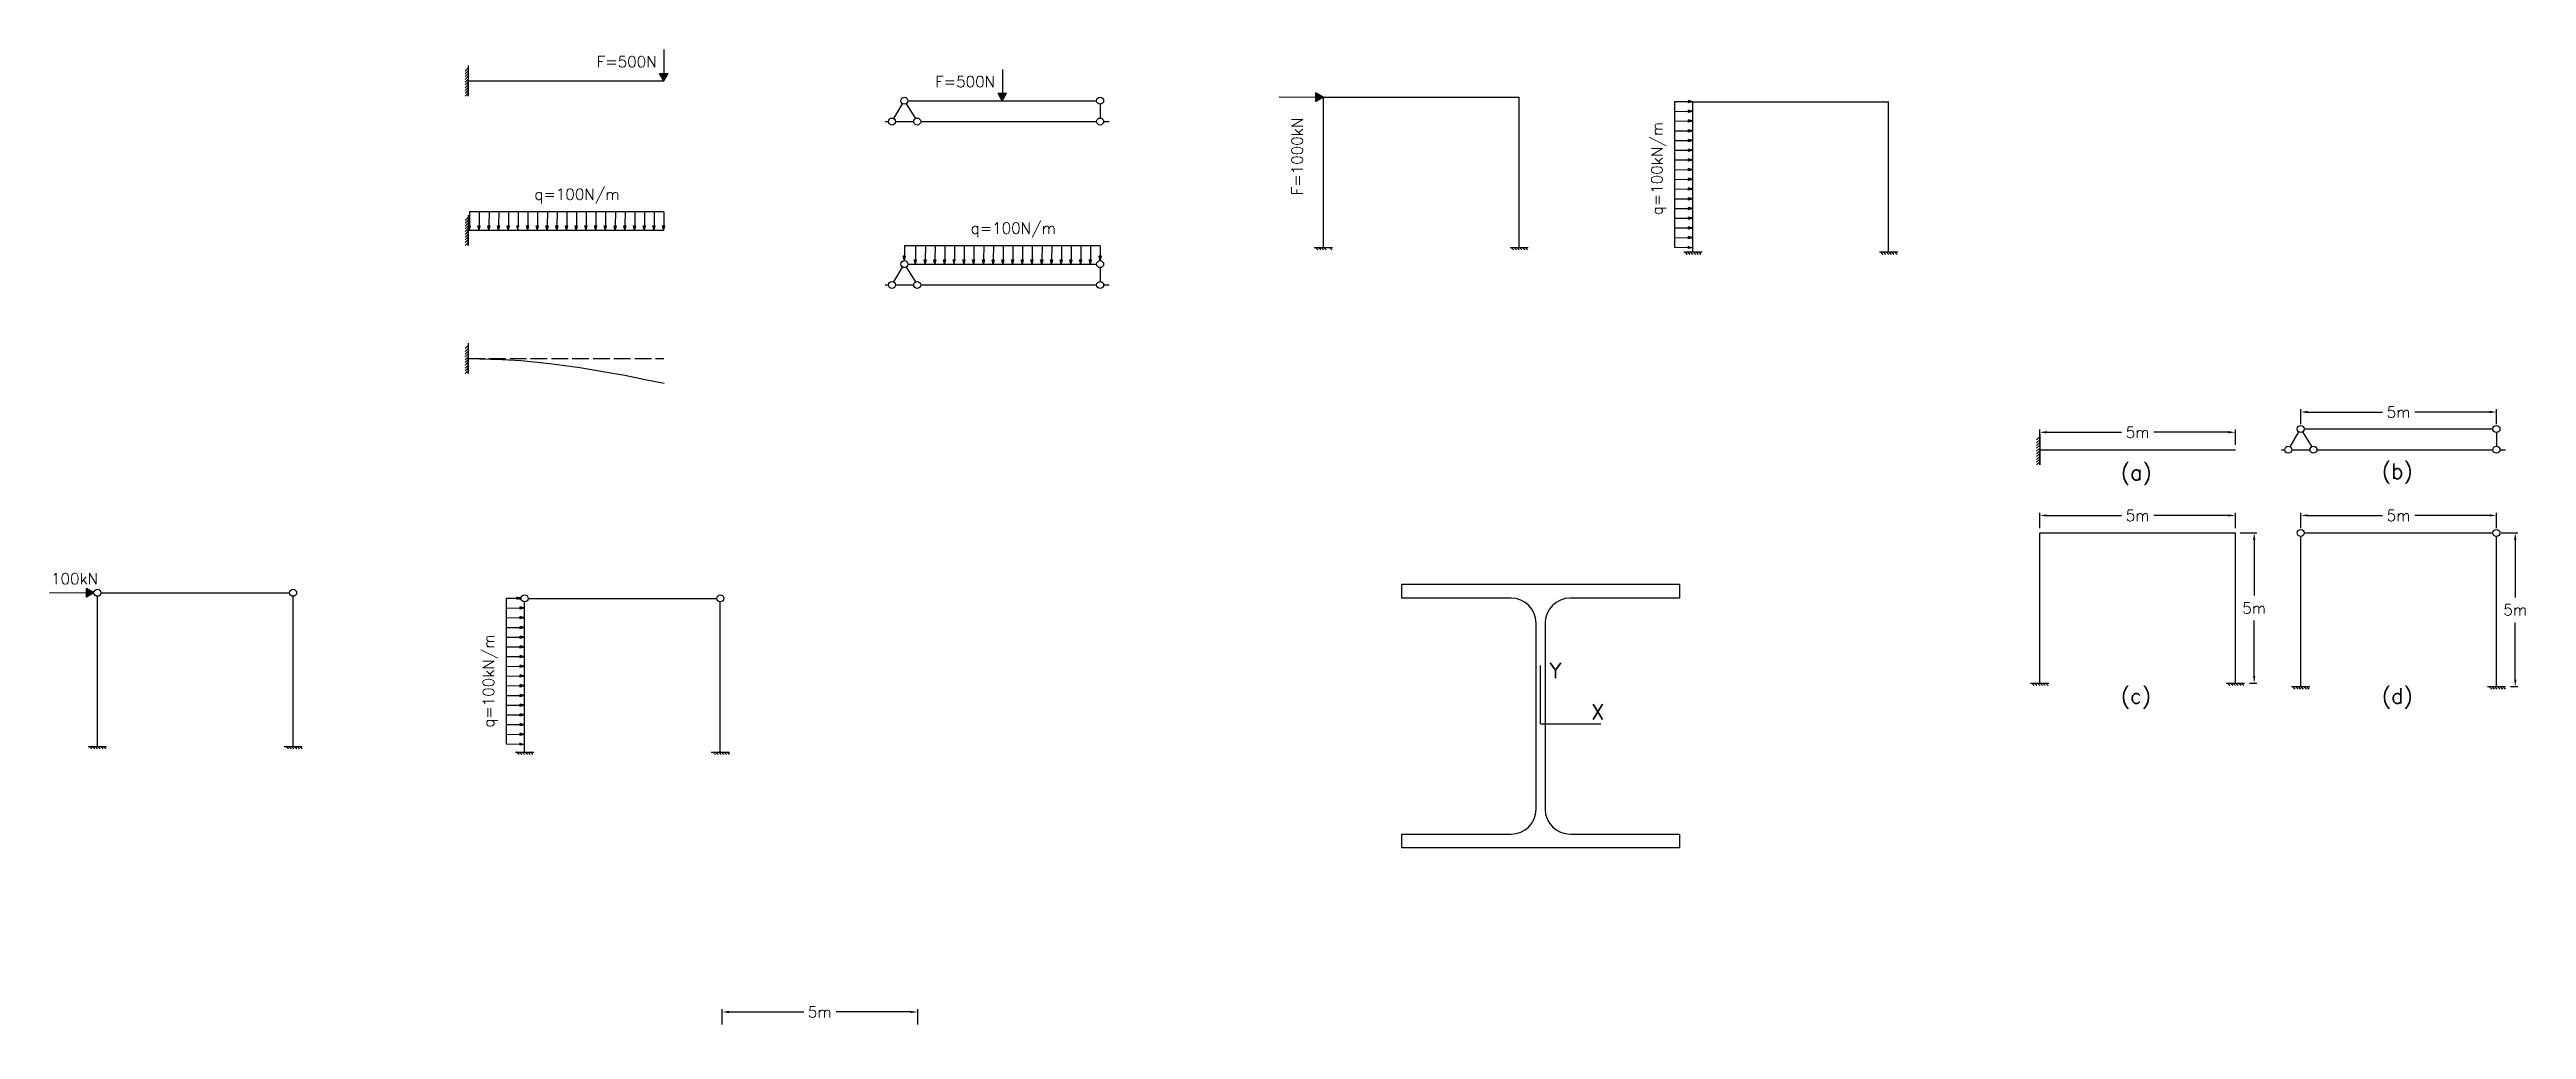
# Model space of a CAD drawing. Extents: x -3236 to -206, y -707 to -1.
# Drawn here: x -1990 to -206, y -707 to -1 of the extents above; entities that cross this region are included whole.
import ezdxf

# ---------------------------------------------------------------- set-up
doc = ezdxf.new("R2010")
doc.units = 0
doc.header["$MEASUREMENT"] = 0
doc.linetypes.add('ACAD_ISO02W100', pattern=[15, 12, -3])
doc.styles.get("Standard").update_dxf_attribs({"font": 'txt.shx', "height": 8})
doc.dimstyles.get("Standard").update_dxf_attribs({"dimtxt": 8, "dimasz": 5, "dimexe": 2, "dimexo": 3.5, "dimgap": 5, "dimtad": 0, "dimtih": 1, "dimtoh": 1, "dimdec": 4, "dimzin": 0, "dimdsep": 46, "dimtxsty": 'Standard', "dimcen": 0.09, "dimadec": 0, "dimazin": 0, "dimtfac": 1, "dimtdec": 4, "dimtofl": 0, "dimtmove": 0, "dimatfit": 3, "dimfxl": 1, "dimtolj": 1, "dimtzin": 0, "dimarcsym": 0})

msp = doc.modelspace()

# ---------------------------------------------------------------- texts
at = {"attachment_point": 1}
for s, width, gutter_width, heights, insert, char_height in [('F=500N', 41.7774276, 40, [0], (-1596.06731, -6.01915), 8), ('F=500N', 41.7774276, 40, [0], (-1352.32178, -20.36259), 8), ('q=100N/m', 41.7774276, 40, [0], (-1640.92715, -101.49948), 8), ('q=100N/m', 41.7774276, 40, [0], (-1326.70778, -125.91421), 8), ('(a)', 948.376029, 55.15583, [0], (-498.43451, -300.40137), 11.031166), ('(b)', 948.376029, 55.15583, [0], (-310.47391, -299.43147), 11.031166), ('\\pxqd;100kN', 26.7788059, 40, [10.22388], (-1989.04952, -378.51323), 8), ('Y', 948.376029, 55.15583, [0], (-909.88271, -443.0376), 11.03117), ('(c)', 948.376029, 55.15583, [0], (-498.44984, -461.44745), 11.031166), ('(d)', 948.376029, 55.15583, [0], (-310.47391, -461.44745), 11.031166), ('X', 948.376029, 55.15583, [0], (-879.78593, -472.84386), 11.03117)]:
    msp.add_mtext_dynamic_manual_height_columns(s, width=width, gutter_width=gutter_width, heights=heights, dxfattribs=dict(at, insert=insert, char_height=char_height))
at = {"char_height": 8, "attachment_point": 1, "rotation": 90}
for s, insert in [('F=1000kN', (-1095.6651, -106.23068)), ('q=100kN/m', (-836.57717, -120.61692)), ('q=100kN/m', (-1677.94284, -489.84973))]:
    msp.add_mtext_dynamic_manual_height_columns(s, width=41.7774276, gutter_width=40, heights=[0], dxfattribs=dict(at, insert=insert))

# ---------------------------------------------------------------- blocks, each defined once
blk = doc.blocks.new('*D0')
at = {"color": 0, "lineweight": -2, "transparency": 16777216}
for p, q in [((-556.9, -286.1), (-556.9, -275)), ((-551.9, -277), (-498.1, -277)), ((-421, -277), (-474.8, -277)), ((-416, -286.1), (-416, -275))]:
    blk.add_line(p, q, dxfattribs=at)
at = {"color": 0, "transparency": 16777216}
for points in [[(-551.9, -276.1), (-551.9, -277.8), (-556.9, -277)], [(-421, -276.1), (-421, -277.8), (-416, -277)]]:
    blk.add_solid(points, dxfattribs=at)
at = {"layer": 'Defpoints', "color": 0, "transparency": 16777216}
for p in [(-556.9, -277), (-556.9, -289.6), (-416, -289.6)]:
    blk.add_point(p, dxfattribs=at)
at = {"color": 0, "transparency": 16777216, "insert": (-486.4, -277), "char_height": 8, "attachment_point": 5}
blk.add_mtext('\\A1;5m', dxfattribs=at)
blk = doc.blocks.new('*D1')
at = {"color": 0, "lineweight": -2, "transparency": 16777216}
for p, q in [((-368.9, -271.1), (-368.9, -260.4)), ((-363.9, -262.4), (-310.1, -262.4)), ((-233, -262.4), (-286.8, -262.4)), ((-228, -271.1), (-228, -260.4))]:
    blk.add_line(p, q, dxfattribs=at)
at = {"color": 0, "transparency": 16777216}
for points in [[(-363.9, -261.5), (-363.9, -263.2), (-368.9, -262.4)], [(-233, -261.5), (-233, -263.2), (-228, -262.4)]]:
    blk.add_solid(points, dxfattribs=at)
at = {"layer": 'Defpoints', "color": 0, "transparency": 16777216}
for p in [(-368.9, -262.4), (-368.9, -274.6), (-228, -274.6)]:
    blk.add_point(p, dxfattribs=at)
at = {"color": 0, "transparency": 16777216, "insert": (-298.5, -262.4), "char_height": 8, "attachment_point": 5}
blk.add_mtext('\\A1;5m', dxfattribs=at)
blk = doc.blocks.new('*D2')
at = {"color": 0, "lineweight": -2, "transparency": 16777216}
for p, q in [((-1505.8, -703.7), (-1505.8, -692.6)), ((-1500.8, -694.6), (-1447, -694.6)), ((-1369.9, -694.6), (-1423.7, -694.6)), ((-1364.9, -703.7), (-1364.9, -692.6))]:
    blk.add_line(p, q, dxfattribs=at)
at = {"color": 0, "transparency": 16777216}
for points in [[(-1500.8, -693.8), (-1500.8, -695.4), (-1505.8, -694.6)], [(-1369.9, -693.8), (-1369.9, -695.4), (-1364.9, -694.6)]]:
    blk.add_solid(points, dxfattribs=at)
at = {"layer": 'Defpoints', "color": 0, "transparency": 16777216}
for p in [(-1505.8, -694.6), (-1505.8, -707.2), (-1364.9, -707.2)]:
    blk.add_point(p, dxfattribs=at)
at = {"color": 0, "transparency": 16777216, "insert": (-1435.4, -694.6), "char_height": 8, "attachment_point": 5}
blk.add_mtext('\\A1;5m', dxfattribs=at)
blk = doc.blocks.new('*D3')
at = {"color": 0, "lineweight": -2, "transparency": 16777216}
for p, q in [((-556.9, -346), (-556.9, -334.9)), ((-551.9, -336.9), (-498.1, -336.9)), ((-421, -336.9), (-474.8, -336.9)), ((-416, -346), (-416, -334.9))]:
    blk.add_line(p, q, dxfattribs=at)
at = {"color": 0, "transparency": 16777216}
for points in [[(-551.9, -336.1), (-551.9, -337.7), (-556.9, -336.9)], [(-421, -336.1), (-421, -337.7), (-416, -336.9)]]:
    blk.add_solid(points, dxfattribs=at)
at = {"layer": 'Defpoints', "color": 0, "transparency": 16777216}
for p in [(-556.9, -336.9), (-556.9, -349.5), (-416, -349.5)]:
    blk.add_point(p, dxfattribs=at)
at = {"color": 0, "transparency": 16777216, "insert": (-486.4, -336.9), "char_height": 8, "attachment_point": 5}
blk.add_mtext('\\A1;5m', dxfattribs=at)
blk = doc.blocks.new('*D4')
at = {"color": 0, "lineweight": -2, "transparency": 16777216}
for p, q in [((-412.5, -349.5), (-400.5, -349.5)), ((-402.5, -354.5), (-402.5, -394.6)), ((-402.5, -452.7), (-402.5, -412.6)), ((-405.9, -457.7), (-400.5, -457.7))]:
    blk.add_line(p, q, dxfattribs=at)
at = {"color": 0, "transparency": 16777216}
for points in [[(-403.3, -354.5), (-401.6, -354.5), (-402.5, -349.5)], [(-403.3, -452.7), (-401.6, -452.7), (-402.5, -457.7)]]:
    blk.add_solid(points, dxfattribs=at)
at = {"layer": 'Defpoints', "color": 0, "transparency": 16777216}
for p in [(-416, -349.5), (-402.5, -349.5), (-409.4, -457.7)]:
    blk.add_point(p, dxfattribs=at)
at = {"color": 0, "transparency": 16777216, "insert": (-402.5, -403.6), "char_height": 8, "attachment_point": 5}
blk.add_mtext('\\A1;5m', dxfattribs=at)
blk = doc.blocks.new('*D5')
at = {"color": 0, "lineweight": -2, "transparency": 16777216}
for p, q in [((-368.9, -346), (-368.9, -334.9)), ((-363.9, -336.9), (-310.1, -336.9)), ((-233, -336.9), (-286.8, -336.9)), ((-228, -346), (-228, -334.9))]:
    blk.add_line(p, q, dxfattribs=at)
at = {"color": 0, "transparency": 16777216}
for points in [[(-363.9, -336.1), (-363.9, -337.7), (-368.9, -336.9)], [(-233, -336.1), (-233, -337.7), (-228, -336.9)]]:
    blk.add_solid(points, dxfattribs=at)
at = {"layer": 'Defpoints', "color": 0, "transparency": 16777216}
for p in [(-368.9, -336.9), (-368.9, -349.5), (-228, -349.5)]:
    blk.add_point(p, dxfattribs=at)
at = {"color": 0, "transparency": 16777216, "insert": (-298.5, -336.9), "char_height": 8, "attachment_point": 5}
blk.add_mtext('\\A1;5m', dxfattribs=at)
blk = doc.blocks.new('*D6')
at = {"color": 0, "lineweight": -2, "transparency": 16777216}
for p, q in [((-224.5, -349.5), (-212.5, -349.5)), ((-214.5, -354.5), (-214.5, -395.9)), ((-214.5, -455.2), (-214.5, -413.9)), ((-217.9, -460.2), (-212.5, -460.2))]:
    blk.add_line(p, q, dxfattribs=at)
at = {"color": 0, "transparency": 16777216}
for points in [[(-215.3, -354.5), (-213.6, -354.5), (-214.5, -349.5)], [(-215.3, -455.2), (-213.6, -455.2), (-214.5, -460.2)]]:
    blk.add_solid(points, dxfattribs=at)
at = {"layer": 'Defpoints', "color": 0, "transparency": 16777216}
for p in [(-228, -349.5), (-214.5, -349.5), (-221.4, -460.2)]:
    blk.add_point(p, dxfattribs=at)
at = {"color": 0, "transparency": 16777216, "insert": (-214.5, -404.9), "char_height": 8, "attachment_point": 5}
blk.add_mtext('\\A1;5m', dxfattribs=at)

# ---------------------------------------------------------------- dimensions: what is measured, and where the dimension line sits
for base, p1, p2, picture, middle in [((-368.94424, -262.35681), (-227.99657, -274.60354), (-368.94424, -274.60354), '*D1', (-298.47041, -262.35681)), ((-556.92018, -276.95908), (-415.9725, -289.56934), (-556.92018, -289.56934), '*D0', (-486.44634, -276.95908)), ((-556.92018, -336.8918), (-415.9725, -349.50207), (-556.92018, -349.50207), '*D3', (-486.44634, -336.8918)), ((-368.94424, -336.8918), (-227.99657, -349.50207), (-368.94424, -349.50207), '*D5', (-298.47041, -336.8918)), ((-1505.84036, -694.61026), (-1364.89269, -707.22052), (-1505.84036, -707.22052), '*D2', (-1435.36652, -694.61026))]:
    dim = msp.add_linear_dim(base=base, p1=p1, p2=p2, text='5m', dimstyle='Standard')
    dim.commit()
    dim.dimension.update_dxf_attribs({"geometry": picture, "text_midpoint": middle})
for base, p1, p2, picture, middle in [((-402.45722, -349.50207), (-409.40706, -457.72987), (-415.9725, -349.50207), '*D4', (-402.45722, -403.61597)), ((-214.48128, -349.50207), (-221.43112, -460.24672), (-227.99657, -349.50207), '*D6', (-214.48128, -404.87439))]:
    dim = msp.add_linear_dim(base=base, p1=p1, p2=p2, angle=90, text='5m', dimstyle='Standard')
    dim.commit()
    dim.dimension.update_dxf_attribs({"geometry": picture, "text_midpoint": middle})

# ---------------------------------------------------------------- hatches: boundary and pattern name
h = msp.add_hatch(color=256)
h.dxf.hatch_style = 1
h.paths.add_polyline_path([(-1544.63204, -18.43023), (-1550.81425, -18.43023), (-1547.72314, -23.78418)])
h = msp.add_hatch(color=256)
h.dxf.hatch_style = 1
h.paths.add_polyline_path([(-1300.88651, -32.77367), (-1307.06872, -32.77367), (-1303.97761, -38.12762)])
h = msp.add_hatch(color=256)
h.dxf.hatch_style = 1
h.paths.add_polyline_path([(-1078.10174, -38.62758), (-1072.74779, -35.53648), (-1078.10174, -32.44538)])
h = msp.add_hatch(color=256)
h.dxf.hatch_style = 1
h.paths.add_polyline_path([(-809.79232, -37.98875), (-809.79232, -39.67542), (-806.64496, -38.83209)])
h = msp.add_hatch(color=256)
h.dxf.hatch_style = 1
h.paths.add_polyline_path([(-809.79232, -44.98875), (-809.79232, -46.67542), (-806.64496, -45.83209)])
h = msp.add_hatch(color=256)
h.dxf.hatch_style = 1
h.paths.add_polyline_path([(-809.79232, -51.98875), (-809.79232, -53.67542), (-806.64496, -52.83209)])
h = msp.add_hatch(color=256)
h.dxf.hatch_style = 1
h.paths.add_polyline_path([(-809.79232, -58.98875), (-809.79232, -60.67542), (-806.64496, -59.83209)])
h = msp.add_hatch(color=256)
h.dxf.hatch_style = 1
h.paths.add_polyline_path([(-809.79232, -65.98875), (-809.79232, -67.67542), (-806.64496, -66.83209)])
h = msp.add_hatch(color=256)
h.dxf.hatch_style = 1
h.paths.add_polyline_path([(-809.79232, -72.98875), (-809.79232, -74.67542), (-806.64496, -73.83209)])
h = msp.add_hatch(color=256)
h.dxf.hatch_style = 1
h.paths.add_polyline_path([(-809.79232, -79.98875), (-809.79232, -81.67542), (-806.64496, -80.83209)])
h = msp.add_hatch(color=256)
h.dxf.hatch_style = 1
h.paths.add_polyline_path([(-809.79232, -86.98875), (-809.79232, -88.67542), (-806.64496, -87.83209)])
h = msp.add_hatch(color=256)
h.dxf.hatch_style = 1
h.paths.add_polyline_path([(-809.79232, -93.98875), (-809.79232, -95.67542), (-806.64496, -94.83209)])
h = msp.add_hatch(color=256)
h.dxf.hatch_style = 1
h.paths.add_polyline_path([(-809.79232, -100.98875), (-809.79232, -102.67542), (-806.64496, -101.83209)])
h = msp.add_hatch(color=256)
h.dxf.hatch_style = 1
h.paths.add_polyline_path([(-809.79232, -107.98875), (-809.79232, -109.67542), (-806.64496, -108.83209)])
h = msp.add_hatch(color=256)
h.dxf.hatch_style = 1
h.paths.add_polyline_path([(-809.79232, -107.98875), (-809.79232, -109.67542), (-806.64496, -108.83209)])
h = msp.add_hatch(color=256)
h.dxf.hatch_style = 1
h.paths.add_polyline_path([(-809.79232, -114.98875), (-809.79232, -116.67542), (-806.64496, -115.83209)])
h = msp.add_hatch(color=256)
h.dxf.hatch_style = 1
h.paths.add_polyline_path([(-809.79232, -121.98875), (-809.79232, -123.67542), (-806.64496, -122.83209)])
h = msp.add_hatch(color=256)
h.dxf.hatch_style = 1
h.paths.add_polyline_path([(-1686.87981, -128.28433), (-1688.56648, -128.28433), (-1687.72314, -131.43169)])
h = msp.add_hatch(color=256)
h.dxf.hatch_style = 1
h.paths.add_polyline_path([(-1679.87981, -128.28433), (-1681.56648, -128.28433), (-1680.72314, -131.43169)])
h = msp.add_hatch(color=256)
h.dxf.hatch_style = 1
h.paths.add_polyline_path([(-1672.87981, -128.28433), (-1674.56648, -128.28433), (-1673.72314, -131.43169)])
h = msp.add_hatch(color=256)
h.dxf.hatch_style = 1
h.paths.add_polyline_path([(-1665.87981, -128.28433), (-1667.56648, -128.28433), (-1666.72314, -131.43169)])
h = msp.add_hatch(color=256)
h.dxf.hatch_style = 1
h.paths.add_polyline_path([(-1658.87981, -128.28433), (-1660.56648, -128.28433), (-1659.72314, -131.43169)])
h = msp.add_hatch(color=256)
h.dxf.hatch_style = 1
h.paths.add_polyline_path([(-1651.87981, -128.28433), (-1653.56648, -128.28433), (-1652.72314, -131.43169)])
h = msp.add_hatch(color=256)
h.dxf.hatch_style = 1
h.paths.add_polyline_path([(-1644.87981, -128.28433), (-1646.56648, -128.28433), (-1645.72314, -131.43169)])
h = msp.add_hatch(color=256)
h.dxf.hatch_style = 1
h.paths.add_polyline_path([(-1637.87981, -128.28433), (-1639.56648, -128.28433), (-1638.72314, -131.43169)])
h = msp.add_hatch(color=256)
h.dxf.hatch_style = 1
h.paths.add_polyline_path([(-1630.87981, -128.28433), (-1632.56648, -128.28433), (-1631.72314, -131.43169)])
h = msp.add_hatch(color=256)
h.dxf.hatch_style = 1
h.paths.add_polyline_path([(-1623.87981, -128.28433), (-1625.56648, -128.28433), (-1624.72314, -131.43169)])
h = msp.add_hatch(color=256)
h.dxf.hatch_style = 1
h.paths.add_polyline_path([(-1616.87981, -128.28433), (-1618.56648, -128.28433), (-1617.72314, -131.43169)])
h = msp.add_hatch(color=256)
h.dxf.hatch_style = 1
h.paths.add_polyline_path([(-1616.87981, -128.28433), (-1618.56648, -128.28433), (-1617.72314, -131.43169)])
h = msp.add_hatch(color=256)
h.dxf.hatch_style = 1
h.paths.add_polyline_path([(-1609.87981, -128.28433), (-1611.56648, -128.28433), (-1610.72314, -131.43169)])
h = msp.add_hatch(color=256)
h.dxf.hatch_style = 1
h.paths.add_polyline_path([(-1602.87981, -128.28433), (-1604.56648, -128.28433), (-1603.72314, -131.43169)])
h = msp.add_hatch(color=256)
h.dxf.hatch_style = 1
h.paths.add_polyline_path([(-1595.87981, -128.28433), (-1597.56648, -128.28433), (-1596.72314, -131.43169)])
h = msp.add_hatch(color=256)
h.dxf.hatch_style = 1
h.paths.add_polyline_path([(-1588.87981, -128.28433), (-1590.56648, -128.28433), (-1589.72314, -131.43169)])
h = msp.add_hatch(color=256)
h.dxf.hatch_style = 1
h.paths.add_polyline_path([(-1581.87981, -128.28433), (-1583.56648, -128.28433), (-1582.72314, -131.43169)])
h = msp.add_hatch(color=256)
h.dxf.hatch_style = 1
h.paths.add_polyline_path([(-1574.87981, -128.28433), (-1576.56648, -128.28433), (-1575.72314, -131.43169)])
h = msp.add_hatch(color=256)
h.dxf.hatch_style = 1
h.paths.add_polyline_path([(-1567.87981, -128.28433), (-1569.56648, -128.28433), (-1568.72314, -131.43169)])
h = msp.add_hatch(color=256)
h.dxf.hatch_style = 1
h.paths.add_polyline_path([(-1560.87981, -128.28433), (-1562.56648, -128.28433), (-1561.72314, -131.43169)])
h = msp.add_hatch(color=256)
h.dxf.hatch_style = 1
h.paths.add_polyline_path([(-1553.87981, -128.28433), (-1555.56648, -128.28433), (-1554.72314, -131.43169)])
h = msp.add_hatch(color=256)
h.dxf.hatch_style = 1
h.paths.add_polyline_path([(-1546.87981, -128.28433), (-1548.56648, -128.28433), (-1547.72314, -131.43169)])
h = msp.add_hatch(color=256)
h.dxf.hatch_style = 1
h.paths.add_polyline_path([(-809.79232, -128.98875), (-809.79232, -130.67542), (-806.64496, -129.83209)])
h = msp.add_hatch(color=256)
h.dxf.hatch_style = 1
h.paths.add_polyline_path([(-809.79232, -135.98875), (-809.79232, -137.67542), (-806.64496, -136.83209)])
h = msp.add_hatch(color=256)
h.dxf.hatch_style = 1
h.paths.add_polyline_path([(-1373.60812, -150.1822), (-1375.29478, -150.1822), (-1374.45145, -153.32956)])
h = msp.add_hatch(color=256)
h.dxf.hatch_style = 1
h.paths.add_polyline_path([(-1365.66044, -152.69905), (-1367.34711, -152.69905), (-1366.50377, -155.84642)])
h = msp.add_hatch(color=256)
h.dxf.hatch_style = 1
h.paths.add_polyline_path([(-1358.66044, -152.69905), (-1360.34711, -152.69905), (-1359.50377, -155.84642)])
h = msp.add_hatch(color=256)
h.dxf.hatch_style = 1
h.paths.add_polyline_path([(-1351.66044, -152.69905), (-1353.34711, -152.69905), (-1352.50377, -155.84642)])
h = msp.add_hatch(color=256)
h.dxf.hatch_style = 1
h.paths.add_polyline_path([(-1344.66044, -152.69905), (-1346.34711, -152.69905), (-1345.50377, -155.84642)])
h = msp.add_hatch(color=256)
h.dxf.hatch_style = 1
h.paths.add_polyline_path([(-1337.66044, -152.69905), (-1339.34711, -152.69905), (-1338.50377, -155.84642)])
h = msp.add_hatch(color=256)
h.dxf.hatch_style = 1
h.paths.add_polyline_path([(-1330.66044, -152.69905), (-1332.34711, -152.69905), (-1331.50377, -155.84642)])
h = msp.add_hatch(color=256)
h.dxf.hatch_style = 1
h.paths.add_polyline_path([(-1323.66044, -152.69905), (-1325.34711, -152.69905), (-1324.50377, -155.84642)])
h = msp.add_hatch(color=256)
h.dxf.hatch_style = 1
h.paths.add_polyline_path([(-1316.66044, -152.69905), (-1318.34711, -152.69905), (-1317.50377, -155.84642)])
h = msp.add_hatch(color=256)
h.dxf.hatch_style = 1
h.paths.add_polyline_path([(-1309.66044, -152.69905), (-1311.34711, -152.69905), (-1310.50377, -155.84642)])
h = msp.add_hatch(color=256)
h.dxf.hatch_style = 1
h.paths.add_polyline_path([(-1302.66044, -152.69905), (-1304.34711, -152.69905), (-1303.50377, -155.84642)])
h = msp.add_hatch(color=256)
h.dxf.hatch_style = 1
h.paths.add_polyline_path([(-1302.66044, -152.69905), (-1304.34711, -152.69905), (-1303.50377, -155.84642)])
h = msp.add_hatch(color=256)
h.dxf.hatch_style = 1
h.paths.add_polyline_path([(-1295.66044, -152.69905), (-1297.34711, -152.69905), (-1296.50377, -155.84642)])
h = msp.add_hatch(color=256)
h.dxf.hatch_style = 1
h.paths.add_polyline_path([(-1288.66044, -152.69905), (-1290.34711, -152.69905), (-1289.50377, -155.84642)])
h = msp.add_hatch(color=256)
h.dxf.hatch_style = 1
h.paths.add_polyline_path([(-1281.66044, -152.69905), (-1283.34711, -152.69905), (-1282.50377, -155.84642)])
h = msp.add_hatch(color=256)
h.dxf.hatch_style = 1
h.paths.add_polyline_path([(-1274.66044, -152.69905), (-1276.34711, -152.69905), (-1275.50377, -155.84642)])
h = msp.add_hatch(color=256)
h.dxf.hatch_style = 1
h.paths.add_polyline_path([(-1267.66044, -152.69905), (-1269.34711, -152.69905), (-1268.50377, -155.84642)])
h = msp.add_hatch(color=256)
h.dxf.hatch_style = 1
h.paths.add_polyline_path([(-1260.66044, -152.69905), (-1262.34711, -152.69905), (-1261.50377, -155.84642)])
h = msp.add_hatch(color=256)
h.dxf.hatch_style = 1
h.paths.add_polyline_path([(-1253.66044, -152.69905), (-1255.34711, -152.69905), (-1254.50377, -155.84642)])
h = msp.add_hatch(color=256)
h.dxf.hatch_style = 1
h.paths.add_polyline_path([(-1246.66044, -152.69905), (-1248.34711, -152.69905), (-1247.50377, -155.84642)])
h = msp.add_hatch(color=256)
h.dxf.hatch_style = 1
h.paths.add_polyline_path([(-1239.66044, -152.69905), (-1241.34711, -152.69905), (-1240.50377, -155.84642)])
h = msp.add_hatch(color=256)
h.dxf.hatch_style = 1
h.paths.add_polyline_path([(-1232.60026, -150.1822), (-1234.28692, -150.1822), (-1233.44359, -153.32956)])
h = msp.add_hatch(color=256)
h.dxf.hatch_style = 1
h.paths.add_polyline_path([(-809.79232, -142.98875), (-809.79232, -144.67542), (-806.64496, -143.83209)])
h = msp.add_hatch(color=256)
h.dxf.hatch_style = 1
h.paths.add_polyline_path([(-1963.48009, -395.73196), (-1958.12614, -392.64085), (-1963.48009, -389.54975)])
h = msp.add_hatch(color=256)
h.dxf.hatch_style = 1
h.paths.add_polyline_path([(-1653.67485, -395.80239), (-1653.67485, -397.48906), (-1650.52749, -396.64573)])
h = msp.add_hatch(color=256)
h.dxf.hatch_style = 1
h.paths.add_polyline_path([(-1651.15799, -402.80239), (-1651.15799, -404.48906), (-1648.01063, -403.64573)])
h = msp.add_hatch(color=256)
h.dxf.hatch_style = 1
h.paths.add_polyline_path([(-1651.15799, -409.80239), (-1651.15799, -411.48906), (-1648.01063, -410.64573)])
h = msp.add_hatch(color=256)
h.dxf.hatch_style = 1
h.paths.add_polyline_path([(-1651.15799, -416.80239), (-1651.15799, -418.48906), (-1648.01063, -417.64573)])
h = msp.add_hatch(color=256)
h.dxf.hatch_style = 1
h.paths.add_polyline_path([(-1651.15799, -423.80239), (-1651.15799, -425.48906), (-1648.01063, -424.64573)])
h = msp.add_hatch(color=256)
h.dxf.hatch_style = 1
h.paths.add_polyline_path([(-1651.15799, -430.80239), (-1651.15799, -432.48906), (-1648.01063, -431.64573)])
h = msp.add_hatch(color=256)
h.dxf.hatch_style = 1
h.paths.add_polyline_path([(-1651.15799, -437.80239), (-1651.15799, -439.48906), (-1648.01063, -438.64573)])
h = msp.add_hatch(color=256)
h.dxf.hatch_style = 1
h.paths.add_polyline_path([(-1651.15799, -444.80239), (-1651.15799, -446.48906), (-1648.01063, -445.64573)])
h = msp.add_hatch(color=256)
h.dxf.hatch_style = 1
h.paths.add_polyline_path([(-1651.15799, -451.80239), (-1651.15799, -453.48906), (-1648.01063, -452.64573)])
h = msp.add_hatch(color=256)
h.dxf.hatch_style = 1
h.paths.add_polyline_path([(-1651.15799, -458.80239), (-1651.15799, -460.48906), (-1648.01063, -459.64573)])
h = msp.add_hatch(color=256)
h.dxf.hatch_style = 1
h.paths.add_polyline_path([(-1651.15799, -465.80239), (-1651.15799, -467.48906), (-1648.01063, -466.64573)])
h = msp.add_hatch(color=256)
h.dxf.hatch_style = 1
h.paths.add_polyline_path([(-1651.15799, -465.80239), (-1651.15799, -467.48906), (-1648.01063, -466.64573)])
h = msp.add_hatch(color=256)
h.dxf.hatch_style = 1
h.paths.add_polyline_path([(-1651.15799, -472.80239), (-1651.15799, -474.48906), (-1648.01063, -473.64573)])
h = msp.add_hatch(color=256)
h.dxf.hatch_style = 1
h.paths.add_polyline_path([(-1651.15799, -479.80239), (-1651.15799, -481.48906), (-1648.01063, -480.64573)])
h = msp.add_hatch(color=256)
h.dxf.hatch_style = 1
h.paths.add_polyline_path([(-1651.15799, -486.80239), (-1651.15799, -488.48906), (-1648.01063, -487.64573)])
h = msp.add_hatch(color=256)
h.dxf.hatch_style = 1
h.paths.add_polyline_path([(-1651.15799, -493.80239), (-1651.15799, -495.48906), (-1648.01063, -494.64573)])
h = msp.add_hatch(color=256)
h.dxf.hatch_style = 1
h.paths.add_polyline_path([(-1651.15799, -500.80239), (-1651.15799, -502.48906), (-1648.01063, -501.64573)])

# ---------------------------------------------------------------- linework, layer by layer
for p, q in [((-1688.67082, -14.5315), (-1690.86851, -16.72919)), ((-1688.67082, -16.5315), (-1690.86851, -18.72919)), ((-1688.67082, -16.5315), (-1690.86851, -18.72919)), ((-1688.67082, -12.83916), (-1688.67082, -34.72919)), ((-1547.60277, -1.2287), (-1547.67848, -18.43023)), ((-1303.85724, -15.57214), (-1303.93295, -32.77367)), ((-1688.67082, -18.5315), (-1690.86851, -20.72919)), ((-1688.67082, -20.5315), (-1690.86851, -22.72919)), ((-1688.67082, -22.5315), (-1690.86851, -24.72919)), ((-1688.67082, -22.5315), (-1690.86851, -24.72919)), ((-1688.67082, -24.5315), (-1690.86851, -26.72919)), ((-1688.67082, -26.5315), (-1690.86851, -28.72919)), ((-1688.67082, -28.5315), (-1690.86851, -30.72919)), ((-1688.67082, -30.5315), (-1690.86851, -32.72919)), ((-1688.67082, -32.5315), (-1690.86851, -34.72919)), ((-1688.67082, -34.72919), (-1688.67082, -23.78418)), ((-1688.67082, -23.78418), (-1547.72314, -23.78418)), ((-1547.72314, -23.78418), (-1550.81425, -18.43023)), ((-1550.81425, -18.43023), (-1544.63204, -18.43023)), ((-1547.72314, -23.78418), (-1544.63204, -18.43023)), ((-1303.97761, -38.12762), (-1307.06872, -32.77367)), ((-1307.06872, -32.77367), (-1300.88651, -32.77367)), ((-1303.97761, -38.12762), (-1300.88651, -32.77367)), ((-1104.69641, -35.41611), (-1078.10174, -35.49181)), ((-1072.74779, -35.53648), (-1078.10174, -32.44538)), ((-1078.10174, -38.62758), (-1078.10174, -32.44538)), ((-1072.74779, -35.53648), (-1078.10174, -38.62758)), ((-1072.74779, -143.76428), (-1072.74779, -35.53648)), ((-1072.74779, -35.53648), (-931.80011, -35.53648)), ((-931.80011, -143.76428), (-931.80011, -35.53648)), ((-1388.29324, -53.09342), (-1385.94883, -53.09342)), ((-1382.13695, -50.9353), (-1375.74647, -40.28574)), ((-1380.91512, -53.09342), (-1367.78423, -53.09342)), ((-1373.13504, -40.27276), (-1366.58379, -50.94828)), ((-1371.93459, -38.12762), (-1236.02063, -38.12762)), ((-1362.75052, -53.09342), (-1236.02063, -53.09342)), ((-1233.50377, -40.64447), (-1233.50377, -50.57657)), ((-1230.98692, -53.09342), (-1226.93656, -53.09342)), ((-819.87448, -38.71172), (-809.79232, -38.78742)), ((-819.87448, -38.71172), (-819.87448, -143.71172)), ((-819.87448, -45.71172), (-809.79232, -45.78742)), ((-819.87448, -52.71172), (-809.79232, -52.78742)), ((-806.64496, -38.83209), (-809.79232, -37.98875)), ((-809.79232, -39.67542), (-809.79232, -37.98875)), ((-806.64496, -38.83209), (-809.79232, -39.67542)), ((-806.64496, -45.83209), (-809.79232, -44.98875)), ((-809.79232, -46.67542), (-809.79232, -44.98875)), ((-806.64496, -45.83209), (-809.79232, -46.67542)), ((-806.64496, -52.83209), (-809.79232, -51.98875)), ((-809.79232, -53.67542), (-809.79232, -51.98875)), ((-806.64496, -52.83209), (-809.79232, -53.67542)), ((-806.64496, -147.05989), (-806.64496, -38.83209)), ((-806.64496, -38.83209), (-665.69728, -38.83209)), ((-665.69728, -147.05989), (-665.69728, -38.83209)), ((-819.87448, -59.71172), (-809.79232, -59.78742)), ((-819.87448, -66.71172), (-809.79232, -66.78742)), ((-806.64496, -59.83209), (-809.79232, -58.98875)), ((-809.79232, -60.67542), (-809.79232, -58.98875)), ((-806.64496, -59.83209), (-809.79232, -60.67542)), ((-806.64496, -66.83209), (-809.79232, -65.98875)), ((-809.79232, -67.67542), (-809.79232, -65.98875)), ((-806.64496, -66.83209), (-809.79232, -67.67542)), ((-819.87448, -73.71172), (-809.79232, -73.78742)), ((-819.87448, -80.71172), (-809.79232, -80.78742)), ((-819.87448, -87.71172), (-809.79232, -87.78742)), ((-806.64496, -73.83209), (-809.79232, -72.98875)), ((-809.79232, -74.67542), (-809.79232, -72.98875)), ((-806.64496, -73.83209), (-809.79232, -72.98875)), ((-809.79232, -74.67542), (-809.79232, -72.98875)), ((-806.64496, -73.83209), (-809.79232, -74.67542)), ((-806.64496, -73.83209), (-809.79232, -74.67542)), ((-806.64496, -80.83209), (-809.79232, -79.98875)), ((-809.79232, -81.67542), (-809.79232, -79.98875)), ((-806.64496, -80.83209), (-809.79232, -81.67542)), ((-806.64496, -87.83209), (-809.79232, -86.98875)), ((-809.79232, -88.67542), (-809.79232, -86.98875)), ((-806.64496, -87.83209), (-809.79232, -88.67542)), ((-819.87448, -94.71172), (-809.79232, -94.78742)), ((-819.87448, -101.71172), (-809.79232, -101.78742)), ((-806.64496, -94.83209), (-809.79232, -93.98875)), ((-809.79232, -95.67542), (-809.79232, -93.98875)), ((-806.64496, -94.83209), (-809.79232, -95.67542)), ((-806.64496, -101.83209), (-809.79232, -100.98875)), ((-809.79232, -102.67542), (-809.79232, -100.98875)), ((-806.64496, -101.83209), (-809.79232, -102.67542)), ((-1688.67082, -122.17902), (-1690.86851, -124.37671)), ((-1688.67082, -124.17902), (-1690.86851, -126.37671)), ((-1688.67082, -124.17902), (-1690.86851, -126.37671)), ((-1688.67082, -120.48668), (-1688.67082, -142.37671)), ((-1687.60277, -118.20217), (-1687.67848, -128.28433)), ((-1547.60277, -118.20217), (-1687.60277, -118.20217)), ((-1680.60277, -118.20217), (-1680.67848, -128.28433)), ((-1673.60277, -118.20217), (-1673.67848, -128.28433)), ((-1666.60277, -118.20217), (-1666.67848, -128.28433)), ((-1659.60277, -118.20217), (-1659.67848, -128.28433)), ((-1652.60277, -118.20217), (-1652.67848, -128.28433)), ((-1645.60277, -118.20217), (-1645.67848, -128.28433)), ((-1638.60277, -118.20217), (-1638.67848, -128.28433)), ((-1631.60277, -118.20217), (-1631.67848, -128.28433)), ((-1624.60277, -118.20217), (-1624.67848, -128.28433)), ((-1617.60277, -118.20217), (-1617.67848, -128.28433)), ((-1617.60277, -118.20217), (-1617.67848, -128.28433)), ((-1610.60277, -118.20217), (-1610.67848, -128.28433)), ((-1603.60277, -118.20217), (-1603.67848, -128.28433)), ((-1596.60277, -118.20217), (-1596.67848, -128.28433)), ((-1589.60277, -118.20217), (-1589.67848, -128.28433)), ((-1582.60277, -118.20217), (-1582.67848, -128.28433)), ((-1575.60277, -118.20217), (-1575.67848, -128.28433)), ((-1568.60277, -118.20217), (-1568.67848, -128.28433)), ((-1561.60277, -118.20217), (-1561.67848, -128.28433)), ((-1554.60277, -118.20217), (-1554.67848, -128.28433)), ((-1547.60277, -118.20217), (-1547.67848, -128.28433)), ((-819.87448, -108.71172), (-809.79232, -108.78742)), ((-819.87448, -108.71172), (-809.79232, -108.78742)), ((-819.87448, -115.71172), (-809.79232, -115.78742)), ((-819.87448, -122.71172), (-809.79232, -122.78742)), ((-806.64496, -108.83209), (-809.79232, -107.98875)), ((-809.79232, -109.67542), (-809.79232, -107.98875)), ((-806.64496, -108.83209), (-809.79232, -107.98875)), ((-809.79232, -109.67542), (-809.79232, -107.98875)), ((-806.64496, -108.83209), (-809.79232, -109.67542)), ((-806.64496, -108.83209), (-809.79232, -109.67542)), ((-806.64496, -115.83209), (-809.79232, -114.98875)), ((-809.79232, -116.67542), (-809.79232, -114.98875)), ((-806.64496, -115.83209), (-809.79232, -116.67542)), ((-806.64496, -122.83209), (-809.79232, -121.98875)), ((-809.79232, -123.67542), (-809.79232, -121.98875)), ((-806.64496, -122.83209), (-809.79232, -123.67542)), ((-1688.67082, -126.17902), (-1690.86851, -128.37671)), ((-1688.67082, -128.17902), (-1690.86851, -130.37671)), ((-1688.67082, -130.17902), (-1690.86851, -132.37671)), ((-1688.67082, -130.17902), (-1690.86851, -132.37671)), ((-1688.67082, -132.17902), (-1690.86851, -134.37671)), ((-1688.67082, -134.17902), (-1690.86851, -136.37671)), ((-1688.67082, -136.17902), (-1690.86851, -138.37671)), ((-1688.67082, -138.17902), (-1690.86851, -140.37671)), ((-1688.67082, -140.17902), (-1690.86851, -142.37671)), ((-1688.67082, -142.37671), (-1688.67082, -131.43169)), ((-1688.67082, -131.43169), (-1547.72314, -131.43169)), ((-1687.72314, -131.43169), (-1688.56648, -128.28433)), ((-1688.56648, -128.28433), (-1686.87981, -128.28433)), ((-1687.72314, -131.43169), (-1688.56648, -128.28433)), ((-1688.56648, -128.28433), (-1686.87981, -128.28433)), ((-1687.72314, -131.43169), (-1686.87981, -128.28433)), ((-1687.72314, -131.43169), (-1686.87981, -128.28433)), ((-1680.72314, -131.43169), (-1681.56648, -128.28433)), ((-1681.56648, -128.28433), (-1679.87981, -128.28433)), ((-1680.72314, -131.43169), (-1679.87981, -128.28433)), ((-1673.72314, -131.43169), (-1674.56648, -128.28433)), ((-1674.56648, -128.28433), (-1672.87981, -128.28433)), ((-1673.72314, -131.43169), (-1672.87981, -128.28433)), ((-1666.72314, -131.43169), (-1667.56648, -128.28433)), ((-1667.56648, -128.28433), (-1665.87981, -128.28433)), ((-1666.72314, -131.43169), (-1665.87981, -128.28433)), ((-1659.72314, -131.43169), (-1660.56648, -128.28433)), ((-1660.56648, -128.28433), (-1658.87981, -128.28433)), ((-1659.72314, -131.43169), (-1658.87981, -128.28433)), ((-1652.72314, -131.43169), (-1653.56648, -128.28433)), ((-1653.56648, -128.28433), (-1651.87981, -128.28433)), ((-1645.72314, -131.43169), (-1646.56648, -128.28433)), ((-1646.56648, -128.28433), (-1644.87981, -128.28433)), ((-1645.72314, -131.43169), (-1644.87981, -128.28433)), ((-1638.72314, -131.43169), (-1639.56648, -128.28433)), ((-1639.56648, -128.28433), (-1637.87981, -128.28433)), ((-1638.72314, -131.43169), (-1637.87981, -128.28433)), ((-1631.72314, -131.43169), (-1632.56648, -128.28433)), ((-1632.56648, -128.28433), (-1630.87981, -128.28433)), ((-1631.72314, -131.43169), (-1630.87981, -128.28433)), ((-1624.72314, -131.43169), (-1625.56648, -128.28433)), ((-1625.56648, -128.28433), (-1623.87981, -128.28433)), ((-1624.72314, -131.43169), (-1623.87981, -128.28433)), ((-1617.72314, -131.43169), (-1618.56648, -128.28433)), ((-1618.56648, -128.28433), (-1616.87981, -128.28433)), ((-1617.72314, -131.43169), (-1618.56648, -128.28433)), ((-1618.56648, -128.28433), (-1616.87981, -128.28433)), ((-1617.72314, -131.43169), (-1616.87981, -128.28433)), ((-1617.72314, -131.43169), (-1616.87981, -128.28433)), ((-1610.72314, -131.43169), (-1611.56648, -128.28433)), ((-1611.56648, -128.28433), (-1609.87981, -128.28433)), ((-1610.72314, -131.43169), (-1609.87981, -128.28433)), ((-1603.72314, -131.43169), (-1604.56648, -128.28433)), ((-1604.56648, -128.28433), (-1602.87981, -128.28433)), ((-1603.72314, -131.43169), (-1602.87981, -128.28433)), ((-1596.72314, -131.43169), (-1597.56648, -128.28433)), ((-1597.56648, -128.28433), (-1595.87981, -128.28433)), ((-1596.72314, -131.43169), (-1595.87981, -128.28433)), ((-1589.72314, -131.43169), (-1590.56648, -128.28433)), ((-1590.56648, -128.28433), (-1588.87981, -128.28433)), ((-1589.72314, -131.43169), (-1588.87981, -128.28433)), ((-1582.72314, -131.43169), (-1583.56648, -128.28433)), ((-1583.56648, -128.28433), (-1581.87981, -128.28433)), ((-1582.72314, -131.43169), (-1583.56648, -128.28433)), ((-1583.56648, -128.28433), (-1581.87981, -128.28433)), ((-1582.72314, -131.43169), (-1581.87981, -128.28433)), ((-1582.72314, -131.43169), (-1581.87981, -128.28433)), ((-1575.72314, -131.43169), (-1576.56648, -128.28433)), ((-1576.56648, -128.28433), (-1574.87981, -128.28433)), ((-1575.72314, -131.43169), (-1574.87981, -128.28433)), ((-1568.72314, -131.43169), (-1569.56648, -128.28433)), ((-1569.56648, -128.28433), (-1567.87981, -128.28433)), ((-1568.72314, -131.43169), (-1567.87981, -128.28433)), ((-1561.72314, -131.43169), (-1562.56648, -128.28433)), ((-1562.56648, -128.28433), (-1560.87981, -128.28433)), ((-1561.72314, -131.43169), (-1560.87981, -128.28433)), ((-1554.72314, -131.43169), (-1555.56648, -128.28433)), ((-1555.56648, -128.28433), (-1553.87981, -128.28433)), ((-1554.72314, -131.43169), (-1553.87981, -128.28433)), ((-1547.72314, -131.43169), (-1548.56648, -128.28433)), ((-1548.56648, -128.28433), (-1546.87981, -128.28433)), ((-1547.72314, -131.43169), (-1546.87981, -128.28433)), ((-1374.39126, -142.61689), (-1374.45145, -150.1822)), ((-1233.3834, -142.61689), (-1374.39126, -142.61689)), ((-1366.3834, -142.61689), (-1366.45911, -152.69905)), ((-1359.3834, -142.61689), (-1359.45911, -152.69905)), ((-1352.3834, -142.61689), (-1352.45911, -152.69905)), ((-1345.3834, -142.61689), (-1345.45911, -152.69905)), ((-1338.3834, -142.61689), (-1338.45911, -152.69905)), ((-1331.3834, -142.61689), (-1331.45911, -152.69905)), ((-1324.3834, -142.61689), (-1324.45911, -152.69905)), ((-1317.3834, -142.61689), (-1317.45911, -152.69905)), ((-1310.3834, -142.61689), (-1310.45911, -152.69905)), ((-1303.3834, -142.61689), (-1303.45911, -152.69905)), ((-1303.3834, -142.61689), (-1303.45911, -152.69905)), ((-1296.3834, -142.61689), (-1296.45911, -152.69905)), ((-1289.3834, -142.61689), (-1289.45911, -152.69905)), ((-1282.3834, -142.61689), (-1282.45911, -152.69905)), ((-1275.3834, -142.61689), (-1275.45911, -152.69905)), ((-1268.3834, -142.61689), (-1268.45911, -152.69905)), ((-1261.3834, -142.61689), (-1261.45911, -152.69905)), ((-1254.3834, -142.61689), (-1254.45911, -152.69905)), ((-1247.3834, -142.61689), (-1247.45911, -152.69905)), ((-1240.3834, -142.61689), (-1240.45911, -152.69905)), ((-1233.3834, -142.61689), (-1233.44359, -150.1822)), ((-819.87448, -129.71172), (-809.79232, -129.78742)), ((-819.87448, -136.71172), (-809.79232, -136.78742)), ((-806.64496, -129.83209), (-809.79232, -128.98875)), ((-809.79232, -130.67542), (-809.79232, -128.98875)), ((-806.64496, -129.83209), (-809.79232, -130.67542)), ((-806.64496, -136.83209), (-809.79232, -135.98875)), ((-809.79232, -137.67542), (-809.79232, -135.98875)), ((-806.64496, -136.83209), (-809.79232, -137.67542)), ((-1382.13695, -168.6541), (-1375.74647, -158.00454)), ((-1374.45145, -153.32956), (-1375.29478, -150.1822)), ((-1374.45145, -153.32956), (-1375.29478, -150.1822)), ((-1373.60812, -150.1822), (-1375.29478, -150.1822)), ((-1374.45145, -153.32956), (-1373.60812, -150.1822)), ((-1374.45145, -153.32956), (-1373.60812, -150.1822)), ((-1373.13504, -157.99156), (-1366.58379, -168.66708)), ((-1371.93459, -155.84642), (-1236.02063, -155.84642)), ((-1366.50377, -155.84642), (-1367.34711, -152.69905)), ((-1367.34711, -152.69905), (-1365.66044, -152.69905)), ((-1366.50377, -155.84642), (-1365.66044, -152.69905)), ((-1359.50377, -155.84642), (-1360.34711, -152.69905)), ((-1360.34711, -152.69905), (-1358.66044, -152.69905)), ((-1359.50377, -155.84642), (-1358.66044, -152.69905)), ((-1352.50377, -155.84642), (-1353.34711, -152.69905)), ((-1353.34711, -152.69905), (-1351.66044, -152.69905)), ((-1352.50377, -155.84642), (-1351.66044, -152.69905)), ((-1345.50377, -155.84642), (-1346.34711, -152.69905)), ((-1346.34711, -152.69905), (-1344.66044, -152.69905)), ((-1345.50377, -155.84642), (-1344.66044, -152.69905)), ((-1338.50377, -155.84642), (-1339.34711, -152.69905)), ((-1339.34711, -152.69905), (-1337.66044, -152.69905)), ((-1331.50377, -155.84642), (-1332.34711, -152.69905)), ((-1332.34711, -152.69905), (-1330.66044, -152.69905)), ((-1331.50377, -155.84642), (-1330.66044, -152.69905)), ((-1324.50377, -155.84642), (-1325.34711, -152.69905)), ((-1325.34711, -152.69905), (-1323.66044, -152.69905)), ((-1324.50377, -155.84642), (-1323.66044, -152.69905)), ((-1317.50377, -155.84642), (-1318.34711, -152.69905)), ((-1318.34711, -152.69905), (-1316.66044, -152.69905)), ((-1317.50377, -155.84642), (-1316.66044, -152.69905)), ((-1310.50377, -155.84642), (-1311.34711, -152.69905)), ((-1311.34711, -152.69905), (-1309.66044, -152.69905)), ((-1310.50377, -155.84642), (-1309.66044, -152.69905)), ((-1303.50377, -155.84642), (-1304.34711, -152.69905)), ((-1304.34711, -152.69905), (-1302.66044, -152.69905)), ((-1303.50377, -155.84642), (-1304.34711, -152.69905)), ((-1304.34711, -152.69905), (-1302.66044, -152.69905)), ((-1303.50377, -155.84642), (-1302.66044, -152.69905)), ((-1303.50377, -155.84642), (-1302.66044, -152.69905)), ((-1296.50377, -155.84642), (-1297.34711, -152.69905)), ((-1297.34711, -152.69905), (-1295.66044, -152.69905)), ((-1296.50377, -155.84642), (-1295.66044, -152.69905)), ((-1289.50377, -155.84642), (-1290.34711, -152.69905)), ((-1290.34711, -152.69905), (-1288.66044, -152.69905)), ((-1289.50377, -155.84642), (-1288.66044, -152.69905)), ((-1282.50377, -155.84642), (-1283.34711, -152.69905)), ((-1283.34711, -152.69905), (-1281.66044, -152.69905)), ((-1282.50377, -155.84642), (-1281.66044, -152.69905)), ((-1275.50377, -155.84642), (-1276.34711, -152.69905)), ((-1276.34711, -152.69905), (-1274.66044, -152.69905)), ((-1275.50377, -155.84642), (-1274.66044, -152.69905)), ((-1268.50377, -155.84642), (-1269.34711, -152.69905)), ((-1269.34711, -152.69905), (-1267.66044, -152.69905)), ((-1268.50377, -155.84642), (-1269.34711, -152.69905)), ((-1269.34711, -152.69905), (-1267.66044, -152.69905)), ((-1268.50377, -155.84642), (-1267.66044, -152.69905)), ((-1268.50377, -155.84642), (-1267.66044, -152.69905)), ((-1261.50377, -155.84642), (-1262.34711, -152.69905)), ((-1262.34711, -152.69905), (-1260.66044, -152.69905)), ((-1261.50377, -155.84642), (-1260.66044, -152.69905)), ((-1254.50377, -155.84642), (-1255.34711, -152.69905)), ((-1255.34711, -152.69905), (-1253.66044, -152.69905)), ((-1254.50377, -155.84642), (-1253.66044, -152.69905)), ((-1247.50377, -155.84642), (-1248.34711, -152.69905)), ((-1248.34711, -152.69905), (-1246.66044, -152.69905)), ((-1247.50377, -155.84642), (-1246.66044, -152.69905)), ((-1240.50377, -155.84642), (-1241.34711, -152.69905)), ((-1241.34711, -152.69905), (-1239.66044, -152.69905)), ((-1240.50377, -155.84642), (-1239.66044, -152.69905)), ((-1233.44359, -153.32956), (-1234.28692, -150.1822)), ((-1233.44359, -153.32956), (-1234.28692, -150.1822)), ((-1232.60026, -150.1822), (-1234.28692, -150.1822)), ((-1233.50377, -158.36327), (-1233.50377, -168.29537)), ((-1233.44359, -153.32956), (-1232.60026, -150.1822)), ((-1233.44359, -153.32956), (-1232.60026, -150.1822)), ((-1079.31323, -143.76428), (-1066.18235, -143.76428)), ((-1076.70263, -145.49688), (-1078.43523, -143.76428)), ((-1074.70263, -145.49688), (-1076.43523, -143.76428)), ((-1072.70263, -145.49688), (-1074.43523, -143.76428)), ((-1072.70263, -145.49688), (-1074.43523, -143.76428)), ((-1070.70263, -145.49688), (-1072.43523, -143.76428)), ((-1066.70263, -145.49688), (-1068.43523, -143.76428)), ((-1066.70263, -145.49688), (-1068.43523, -143.76428)), ((-938.36555, -143.76428), (-925.23467, -143.76428)), ((-935.75495, -145.49688), (-937.48756, -143.76428)), ((-933.75495, -145.49688), (-935.48756, -143.76428)), ((-931.75495, -145.49688), (-933.48756, -143.76428)), ((-931.75495, -145.49688), (-933.48756, -143.76428)), ((-929.75495, -145.49688), (-931.48756, -143.76428)), ((-927.75495, -145.49688), (-929.48756, -143.76428)), ((-925.75495, -145.49688), (-927.48756, -143.76428)), ((-925.75495, -145.49688), (-927.48756, -143.76428)), ((-819.87448, -143.71172), (-809.79232, -143.78742)), ((-813.2104, -147.05989), (-800.07952, -147.05989)), ((-810.5998, -148.79249), (-812.33241, -147.05989)), ((-808.5998, -148.79249), (-810.33241, -147.05989)), ((-809.79232, -144.67542), (-809.79232, -142.98875)), ((-806.64496, -143.83209), (-809.79232, -144.67542)), ((-806.5998, -148.79249), (-808.33241, -147.05989)), ((-806.5998, -148.79249), (-808.33241, -147.05989)), ((-804.5998, -148.79249), (-806.33241, -147.05989)), ((-802.5998, -148.79249), (-804.33241, -147.05989)), ((-800.5998, -148.79249), (-802.33241, -147.05989)), ((-800.5998, -148.79249), (-802.33241, -147.05989)), ((-672.26273, -147.05989), (-659.13184, -147.05989)), ((-669.65212, -148.79249), (-671.38473, -147.05989)), ((-667.65212, -148.79249), (-669.38473, -147.05989)), ((-665.65212, -148.79249), (-667.38473, -147.05989)), ((-665.65212, -148.79249), (-667.38473, -147.05989)), ((-663.65212, -148.79249), (-665.38473, -147.05989)), ((-661.65212, -148.79249), (-663.38473, -147.05989)), ((-659.65212, -148.79249), (-661.38473, -147.05989)), ((-659.65212, -148.79249), (-661.38473, -147.05989)), ((-1388.29324, -170.81222), (-1385.94883, -170.81222)), ((-1380.91512, -170.81222), (-1367.78423, -170.81222)), ((-1362.75052, -170.81222), (-1236.02063, -170.81222)), ((-1230.98692, -170.81222), (-1226.93656, -170.81222)), ((-1688.67082, -212.84878), (-1688.67082, -234.7388)), ((-1688.67082, -214.54111), (-1690.86851, -216.7388)), ((-1688.67082, -216.54111), (-1690.86851, -218.7388)), ((-1688.67082, -216.54111), (-1690.86851, -218.7388)), ((-1688.67082, -218.54111), (-1690.86851, -220.7388)), ((-1688.67082, -220.54111), (-1690.86851, -222.7388)), ((-1688.67082, -222.54111), (-1690.86851, -224.7388)), ((-1688.67082, -222.54111), (-1690.86851, -224.7388)), ((-1688.67082, -224.54111), (-1690.86851, -226.7388)), ((-1688.67082, -226.54111), (-1690.86851, -228.7388)), ((-1688.67082, -228.54111), (-1690.86851, -230.7388)), ((-1688.67082, -230.54111), (-1690.86851, -232.7388)), ((-1688.67082, -234.7388), (-1688.67082, -223.79379)), ((-1688.67082, -223.79379), (-1664.04959, -224.49566)), ((-1664.04959, -224.49566), (-1650.39472, -225.25371)), ((-1650.39472, -225.25371), (-1629.69567, -227.36542)), ((-1629.69567, -227.36542), (-1608.18247, -230.30206)), ((-1608.18247, -230.30206), (-1590.26749, -233.39421)), ((-1688.67082, -232.54111), (-1690.86851, -234.7388)), ((-1590.26749, -233.39421), (-1575.81871, -235.80074)), ((-1575.81871, -235.80074), (-1561.13344, -238.84435)), ((-1561.13344, -238.84435), (-1547.45877, -241.6785)), ((-556.92018, -280.31667), (-559.11787, -282.51436)), ((-556.92018, -282.31667), (-559.11787, -284.51436)), ((-556.92018, -282.31667), (-559.11787, -284.51436)), ((-556.92018, -284.31667), (-559.11787, -286.51436)), ((-556.92018, -278.62433), (-556.92018, -300.51436)), ((-376.62975, -287.41122), (-370.23927, -276.76166)), ((-367.62783, -276.74868), (-361.07658, -287.4242)), ((-366.42739, -274.60354), (-230.51342, -274.60354)), ((-227.99657, -277.12039), (-227.99657, -287.05249)), ((-556.92018, -286.31667), (-559.11787, -288.51436)), ((-556.92018, -288.31667), (-559.11787, -290.51436)), ((-556.92018, -288.31667), (-559.11787, -290.51436)), ((-556.92018, -290.31667), (-559.11787, -292.51436)), ((-556.92018, -292.31667), (-559.11787, -294.51436)), ((-556.92018, -294.31667), (-559.11787, -296.51436)), ((-556.92018, -296.31667), (-559.11787, -298.51436)), ((-556.92018, -298.31667), (-559.11787, -300.51436)), ((-556.92018, -289.56934), (-415.9725, -289.56934)), ((-556.92018, -300.51436), (-556.92018, -289.56934)), ((-382.78603, -289.56934), (-380.44163, -289.56934)), ((-375.40791, -289.56934), (-362.27703, -289.56934)), ((-357.24331, -289.56934), (-230.51342, -289.56934)), ((-225.47971, -289.56934), (-221.42936, -289.56934)), ((-556.92018, -457.72987), (-556.92018, -349.50207)), ((-556.92018, -349.50207), (-415.9725, -349.50207)), ((-415.9725, -457.72987), (-415.9725, -349.50207)), ((-368.94424, -460.24672), (-368.94424, -352.01892)), ((-366.42739, -349.50207), (-230.51342, -349.50207)), ((-227.99657, -460.24672), (-227.99657, -352.01892)), ((-1958.12614, -392.64085), (-1963.48009, -389.54975)), ((-1963.48009, -395.73196), (-1963.48009, -389.54975)), ((-1016.35893, -386.42274), (-816.35893, -386.42274)), ((-1016.35893, -396.42274), (-1016.35893, -386.42274)), ((-816.35893, -386.42274), (-816.35893, -396.42274)), ((-1990.07476, -392.52048), (-1963.48009, -392.59619)), ((-1958.12614, -392.64085), (-1963.48009, -395.73196)), ((-1955.60928, -503.38551), (-1955.60928, -395.15771)), ((-1953.09242, -392.64085), (-1817.17846, -392.64085)), ((-1814.6616, -503.38551), (-1814.6616, -395.15771)), ((-1661.24015, -396.52536), (-1661.24015, -501.52536)), ((-1661.24015, -396.54425), (-1653.67485, -396.60106)), ((-1661.24015, -403.52536), (-1651.15799, -403.60106)), ((-1650.52749, -396.64573), (-1653.67485, -395.80239)), ((-1650.52749, -396.64573), (-1653.67485, -397.48906)), ((-1651.15799, -397.48906), (-1651.15799, -395.80239)), ((-1648.01063, -403.64573), (-1651.15799, -402.80239)), ((-1651.15799, -404.48906), (-1651.15799, -402.80239)), ((-1648.01063, -403.64573), (-1651.15799, -404.48906)), ((-1648.01063, -410.64573), (-1651.15799, -409.80239)), ((-1651.15799, -411.48906), (-1651.15799, -409.80239)), ((-1648.01063, -507.39038), (-1648.01063, -399.16258)), ((-1645.49377, -396.64573), (-1509.57981, -396.64573)), ((-1507.06295, -507.39038), (-1507.06295, -399.16258)), ((-937.60893, -396.42274), (-1016.35893, -396.42274)), ((-816.35893, -396.42274), (-895.10893, -396.42274)), ((-1661.24015, -410.52536), (-1651.15799, -410.60106)), ((-1661.24015, -417.52536), (-1651.15799, -417.60106)), ((-1661.24015, -424.52536), (-1651.15799, -424.60106)), ((-1648.01063, -410.64573), (-1651.15799, -411.48906)), ((-1648.01063, -417.64573), (-1651.15799, -416.80239)), ((-1651.15799, -418.48906), (-1651.15799, -416.80239)), ((-1648.01063, -417.64573), (-1651.15799, -418.48906)), ((-1648.01063, -424.64573), (-1651.15799, -423.80239)), ((-1651.15799, -425.48906), (-1651.15799, -423.80239)), ((-1648.01063, -424.64573), (-1651.15799, -425.48906)), ((-919.60893, -548.42274), (-919.60893, -414.42274)), ((-913.10893, -414.42274), (-913.10893, -548.42274)), ((-1661.24015, -431.52536), (-1651.15799, -431.60106)), ((-1661.24015, -438.52536), (-1651.15799, -438.60106)), ((-1661.24015, -445.52536), (-1651.15799, -445.60106)), ((-1648.01063, -431.64573), (-1651.15799, -430.80239)), ((-1651.15799, -432.48906), (-1651.15799, -430.80239)), ((-1648.01063, -431.64573), (-1651.15799, -430.80239)), ((-1651.15799, -432.48906), (-1651.15799, -430.80239)), ((-1648.01063, -431.64573), (-1651.15799, -432.48906)), ((-1648.01063, -431.64573), (-1651.15799, -432.48906)), ((-1648.01063, -438.64573), (-1651.15799, -437.80239)), ((-1651.15799, -439.48906), (-1651.15799, -437.80239)), ((-1648.01063, -438.64573), (-1651.15799, -439.48906)), ((-1648.01063, -445.64573), (-1651.15799, -444.80239)), ((-1651.15799, -446.48906), (-1651.15799, -444.80239)), ((-1648.01063, -445.64573), (-1651.15799, -446.48906)), ((-916.35893, -487.07907), (-916.35893, -444.92914)), ((-1661.24015, -452.52536), (-1651.15799, -452.60106)), ((-1661.24015, -459.52536), (-1651.15799, -459.60106)), ((-1648.01063, -452.64573), (-1651.15799, -451.80239)), ((-1651.15799, -453.48906), (-1651.15799, -451.80239)), ((-1648.01063, -452.64573), (-1651.15799, -453.48906)), ((-1648.01063, -459.64573), (-1651.15799, -458.80239)), ((-1651.15799, -460.48906), (-1651.15799, -458.80239)), ((-1648.01063, -459.64573), (-1651.15799, -460.48906)), ((-563.48562, -457.72987), (-550.35474, -457.72987)), ((-560.87502, -459.46247), (-562.60763, -457.72987)), ((-558.87502, -459.46247), (-560.60763, -457.72987)), ((-556.87502, -459.46247), (-558.60763, -457.72987)), ((-556.87502, -459.46247), (-558.60763, -457.72987)), ((-554.87502, -459.46247), (-556.60763, -457.72987)), ((-552.87502, -459.46247), (-554.60763, -457.72987)), ((-550.87502, -459.46247), (-552.60763, -457.72987)), ((-550.87502, -459.46247), (-552.60763, -457.72987)), ((-422.53795, -457.72987), (-409.40706, -457.72987)), ((-419.92734, -459.46247), (-421.65995, -457.72987)), ((-417.92734, -459.46247), (-419.65995, -457.72987)), ((-415.92734, -459.46247), (-417.65995, -457.72987)), ((-415.92734, -459.46247), (-417.65995, -457.72987)), ((-413.92734, -459.46247), (-415.65995, -457.72987)), ((-411.92734, -459.46247), (-413.65995, -457.72987)), ((-409.92734, -459.46247), (-411.65995, -457.72987)), ((-409.92734, -459.46247), (-411.65995, -457.72987)), ((-375.50969, -460.24672), (-362.3788, -460.24672)), ((-372.89908, -461.97933), (-374.63169, -460.24672)), ((-370.89908, -461.97933), (-372.63169, -460.24672)), ((-368.89908, -461.97933), (-370.63169, -460.24672)), ((-368.89908, -461.97933), (-370.63169, -460.24672)), ((-366.89908, -461.97933), (-368.63169, -460.24672)), ((-364.89908, -461.97933), (-366.63169, -460.24672)), ((-362.89908, -461.97933), (-364.63169, -460.24672)), ((-362.89908, -461.97933), (-364.63169, -460.24672)), ((-234.56201, -460.24672), (-221.43112, -460.24672)), ((-231.43112, -461.97933), (-233.16373, -460.24672)), ((-229.43112, -461.97933), (-231.16373, -460.24672)), ((-227.43112, -461.97933), (-229.16373, -460.24672)), ((-227.43112, -461.97933), (-229.16373, -460.24672)), ((-225.43112, -461.97933), (-227.16373, -460.24672)), ((-223.43112, -461.97933), (-225.16373, -460.24672)), ((-221.43112, -461.97933), (-223.16373, -460.24672)), ((-221.43112, -461.97933), (-223.16373, -460.24672)), ((-1661.24015, -466.52536), (-1651.15799, -466.60106)), ((-1661.24015, -466.52536), (-1651.15799, -466.60106)), ((-1661.24015, -473.52536), (-1651.15799, -473.60106)), ((-1661.24015, -480.52536), (-1651.15799, -480.60106)), ((-1648.01063, -466.64573), (-1651.15799, -465.80239)), ((-1651.15799, -467.48906), (-1651.15799, -465.80239)), ((-1648.01063, -466.64573), (-1651.15799, -465.80239)), ((-1651.15799, -467.48906), (-1651.15799, -465.80239)), ((-1648.01063, -466.64573), (-1651.15799, -467.48906)), ((-1648.01063, -466.64573), (-1651.15799, -467.48906)), ((-1648.01063, -473.64573), (-1651.15799, -472.80239)), ((-1651.15799, -474.48906), (-1651.15799, -472.80239)), ((-1648.01063, -473.64573), (-1651.15799, -474.48906)), ((-1648.01063, -480.64573), (-1651.15799, -479.80239)), ((-1651.15799, -481.48906), (-1651.15799, -479.80239)), ((-1648.01063, -480.64573), (-1651.15799, -481.48906)), ((-1661.24015, -487.52536), (-1651.15799, -487.60106)), ((-1661.24015, -494.52536), (-1651.15799, -494.60106)), ((-1648.01063, -487.64573), (-1651.15799, -486.80239)), ((-1651.15799, -488.48906), (-1651.15799, -486.80239)), ((-1648.01063, -487.64573), (-1651.15799, -488.48906)), ((-1648.01063, -494.64573), (-1651.15799, -493.80239)), ((-1651.15799, -495.48906), (-1651.15799, -493.80239)), ((-1648.01063, -494.64573), (-1651.15799, -495.48906)), ((-916.35893, -487.07907), (-872.84391, -487.07907)), ((-1962.17472, -503.38551), (-1949.04384, -503.38551)), ((-1959.56412, -505.11812), (-1961.29673, -503.38551)), ((-1957.56412, -505.11812), (-1959.29673, -503.38551)), ((-1955.56412, -505.11812), (-1957.29673, -503.38551)), ((-1955.56412, -505.11812), (-1957.29673, -503.38551)), ((-1953.56412, -505.11812), (-1955.29673, -503.38551)), ((-1951.56412, -505.11812), (-1953.29673, -503.38551)), ((-1949.56412, -505.11812), (-1951.29673, -503.38551)), ((-1949.56412, -505.11812), (-1951.29673, -503.38551)), ((-1821.22705, -503.38551), (-1808.09616, -503.38551)), ((-1818.09616, -505.11812), (-1819.82877, -503.38551)), ((-1816.09616, -505.11812), (-1817.82877, -503.38551)), ((-1814.09616, -505.11812), (-1815.82877, -503.38551)), ((-1814.09616, -505.11812), (-1815.82877, -503.38551)), ((-1812.09616, -505.11812), (-1813.82877, -503.38551)), ((-1810.09616, -505.11812), (-1811.82877, -503.38551)), ((-1808.09616, -505.11812), (-1809.82877, -503.38551)), ((-1808.09616, -505.11812), (-1809.82877, -503.38551)), ((-1661.24015, -501.52536), (-1651.15799, -501.60106)), ((-1654.57607, -507.39038), (-1641.44519, -507.39038)), ((-1651.96547, -509.12299), (-1653.69807, -507.39038)), ((-1649.96547, -509.12299), (-1651.69807, -507.39038)), ((-1651.15799, -502.48906), (-1651.15799, -500.80239)), ((-1648.01063, -501.64573), (-1651.15799, -502.48906)), ((-1647.96547, -509.12299), (-1649.69807, -507.39038)), ((-1647.96547, -509.12299), (-1649.69807, -507.39038)), ((-1645.96547, -509.12299), (-1647.69807, -507.39038)), ((-1643.96547, -509.12299), (-1645.69807, -507.39038)), ((-1641.96547, -509.12299), (-1643.69807, -507.39038)), ((-1641.96547, -509.12299), (-1643.69807, -507.39038)), ((-1513.6284, -507.39038), (-1500.49751, -507.39038)), ((-1510.49751, -509.12299), (-1512.23012, -507.39038)), ((-1508.49751, -509.12299), (-1510.23012, -507.39038)), ((-1506.49751, -509.12299), (-1508.23012, -507.39038)), ((-1506.49751, -509.12299), (-1508.23012, -507.39038)), ((-1504.49751, -509.12299), (-1506.23012, -507.39038)), ((-1502.49751, -509.12299), (-1504.23012, -507.39038)), ((-1500.49751, -509.12299), (-1502.23012, -507.39038)), ((-1500.49751, -509.12299), (-1502.23012, -507.39038)), ((-1016.35893, -576.42274), (-1016.35893, -566.42274)), ((-1016.35893, -566.42274), (-937.60893, -566.42274)), ((-895.10893, -566.42274), (-816.35893, -566.42274)), ((-816.35893, -566.42274), (-816.35893, -576.42274)), ((-816.35893, -576.42274), (-1016.35893, -576.42274))]:
    msp.add_line(p, q)
at = {"linetype": 'ACAD_ISO02W100'}
msp.add_line((-1688.67082, -223.79379), (-1547.72314, -223.79379), dxfattribs=at)
for centre in [(-1374.45145, -38.12762), (-1233.50377, -38.12762), (-1383.43198, -53.09342), (-1365.26738, -53.09342), (-1233.50377, -53.09342), (-1374.45145, -155.84642), (-1233.50377, -155.84642), (-1383.43198, -170.81222), (-1365.26738, -170.81222), (-1233.50377, -170.81222), (-368.94424, -274.60354), (-227.99657, -274.60354), (-377.92477, -289.56934), (-359.76017, -289.56934), (-227.99657, -289.56934), (-368.94424, -349.50207), (-227.99657, -349.50207), (-1955.60928, -392.64085), (-1814.6616, -392.64085), (-1648.01063, -396.64573), (-1507.06295, -396.64573)]:
    msp.add_circle(centre, 2.51686)
for centre, start, end in [((-937.60893, -414.42274), 0, 90), ((-895.10893, -414.42274), 90, 180), ((-937.60893, -548.42274), 270, 0), ((-895.10893, -548.42274), 180, 270)]:
    msp.add_arc(centre, 18, start, end)

msp.set_redraw_order([(e.dxf.handle, doc.entitydb.next_handle()) for e in msp.query("TEXT MTEXT ATTDEF DIMENSION ARC_DIMENSION")])  # texts and dimensions are drawn at this point

doc.saveas('drawing.dxf')
